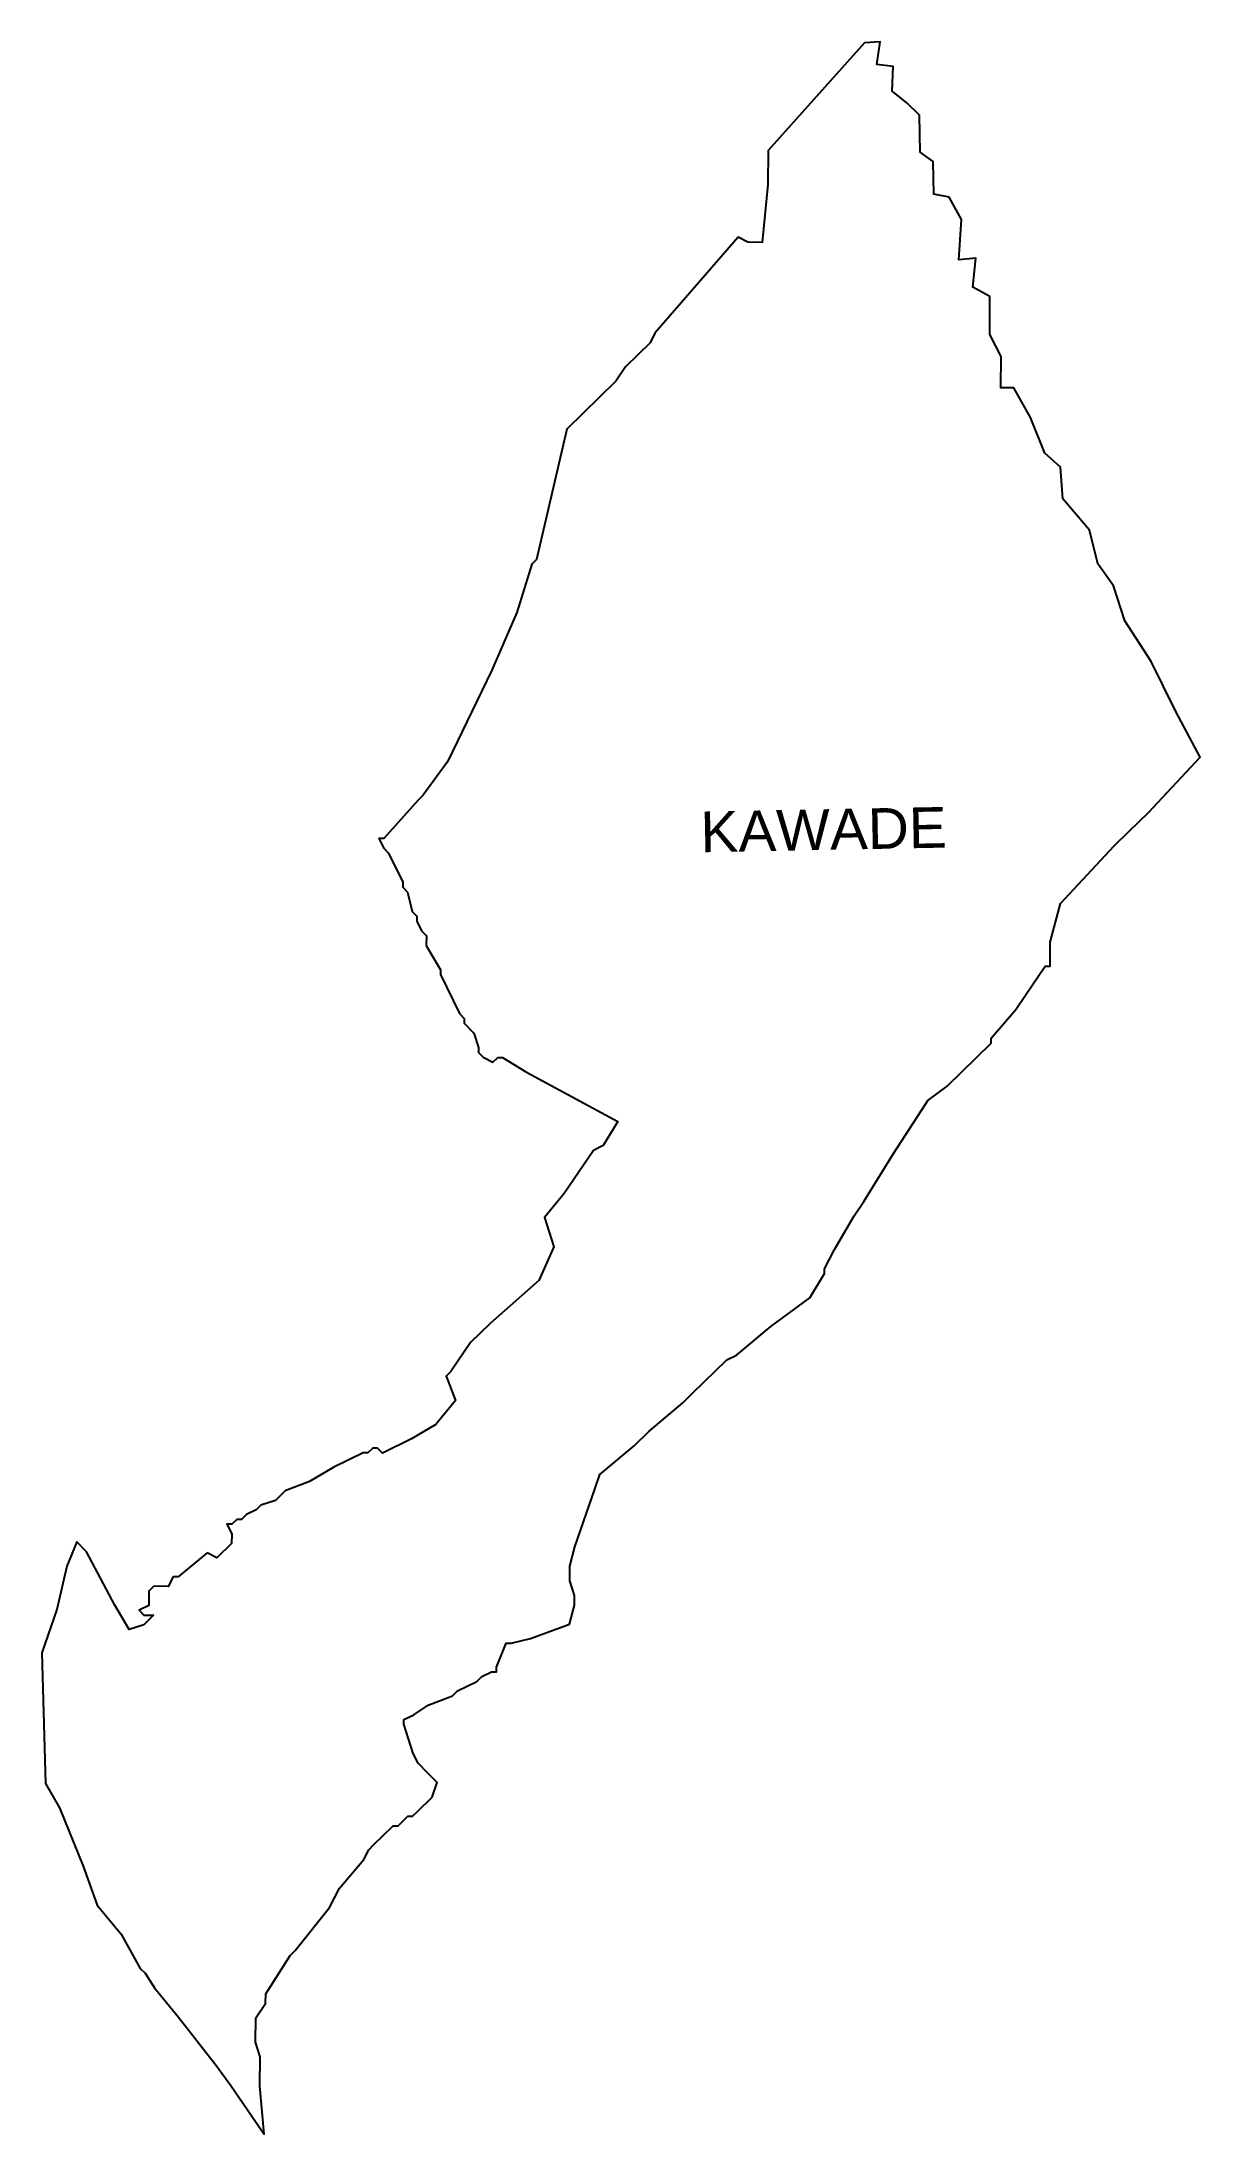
# Model space of a CAD drawing. Header units: metres. Extents: x 274638 to 284821, y 2076326 to 2082020.
# Drawn here: x 281725 to 284821, y 2076370 to 2081961 of the extents above; entities that cross this region are included whole.
import ezdxf

# ---------------------------------------------------------------- set-up
doc = ezdxf.new("R2010")
doc.units = ezdxf.units.M
doc.layers.add('VILLAGE BOUNDRY', color=10, linetype='Continuous')
doc.layers.add('VILLAGE NAME', color=250, linetype='Continuous')

msp = doc.modelspace()

# ---------------------------------------------------------------- texts
at = {"layer": 'VILLAGE NAME', "insert": (283484, 2079903.9), "char_height": 108.748, "attachment_point": 1, "rotation": 1.1028}
msp.add_mtext_dynamic_manual_height_columns('{\\fArial|b0|i0|c0|p34;KAWADE}', width=726.929, gutter_width=543.7, heights=[0], dxfattribs=at)

# ---------------------------------------------------------------- linework, layer by layer
at = {"layer": 'VILLAGE BOUNDRY'}
msp.add_lwpolyline([(284327.9, 2079375.4), (284354.1, 2079413.9), (284406.6, 2079490.9), (284419.5, 2079490.8), (284420.2, 2079555.4), (284447.1, 2079658.6), (284590.8, 2079812.2), (284630, 2079850.6), (284682.2, 2079901.8), (284820.7, 2080049.5), (284755.8, 2080171.7), (284689.6, 2080304.9), (284619, 2080413.8), (284589, 2080507.5), (284547.4, 2080565.7), (284524.5, 2080656.3), (284453.5, 2080740), (284447.4, 2080824.5), (284405.6, 2080862), (284367.2, 2080957.2), (284323, 2081036.2), (284287.7, 2081036.6), (284288.7, 2081119.5), (284258.3, 2081179.1), (284258.1, 2081279.8), (284213.3, 2081305.5), (284221.2, 2081382.4), (284176, 2081378.5), (284182.9, 2081485.7), (284149.8, 2081545.3), (284109, 2081553.2), (284107.1, 2081640.6), (284072.2, 2081665.4), (284070.5, 2081764.7), (284037, 2081797.6), (283997.9, 2081829.2), (284000.1, 2081895), (283956.4, 2081900), (283965.6, 2081960.6), (283923.3, 2081958.1), (283665.8, 2081670.4), (283664.9, 2081579.8), (283650.4, 2081424.9), (283611.6, 2081425.3), (283585.9, 2081438.4), (283363.5, 2081182.1), (283350.4, 2081156.4), (283285.1, 2081092.4), (283258.8, 2081053.9), (283128.3, 2080925.9), (283047.2, 2080577.7), (283034.1, 2080564.9), (282994, 2080436), (282927.8, 2080281.5), (282809, 2080037.1), (282743.5, 2079947.3), (282730.4, 2079934.4), (282638.9, 2079831.9), (282625.9, 2079832.1), (282638.6, 2079806.1), (282651.4, 2079793), (282689.4, 2079715.1), (282689.3, 2079702.2), (282702.1, 2079689.1), (282714.5, 2079637.3), (282727.3, 2079624.2), (282727.2, 2079611.3), (282739.8, 2079585.3), (282752.6, 2079572.2), (282752.4, 2079546.4), (282790.5, 2079481.3), (282790.4, 2079468.4), (282841, 2079364.5), (282853.8, 2079351.4), (282853.7, 2079338.5), (282879.3, 2079312.4), (282891.8, 2079273.5), (282891.7, 2079260.6), (282904.5, 2079247.5), (282930.2, 2079234.3), (282943.2, 2079247.1), (282956.2, 2079247), (283020.4, 2079207.6), (283264.7, 2079075.8), (283225.3, 2079011.5), (283199.3, 2078998.9), (283120.6, 2078883.3), (283068.2, 2078819.2), (283093.3, 2078741.4), (283053.6, 2078651.3), (282923.2, 2078536.3), (282870.9, 2078485.1), (282818.4, 2078408), (282805.4, 2078395.2), (282830.6, 2078330.3), (282778.2, 2078266.2), (282713.2, 2078228.1), (282635.2, 2078190.1), (282622.4, 2078203.1), (282609.5, 2078203.3), (282596.4, 2078190.5), (282583.5, 2078190.6), (282505.6, 2078152.6), (282440.5, 2078114.5), (282375.6, 2078089.3), (282349.6, 2078063.7), (282310.6, 2078051.2), (282297.6, 2078038.4), (282271.6, 2078025.7), (282258.5, 2078012.9), (282245.6, 2078013), (282232.5, 2078000.2), (282219.6, 2078000.4), (282232.3, 2077974.4), (282232, 2077948.5), (282192.8, 2077910.2), (282167.1, 2077923.3), (282088.9, 2077859.5), (282076, 2077859.6), (282062.8, 2077833.9), (282024, 2077834.3), (282011, 2077821.5), (282010.6, 2077782.7), (281984.6, 2077770), (281997.4, 2077757), (282023.2, 2077756.7), (281997.1, 2077731.1), (281958.2, 2077718.6), (281920.1, 2077783.6), (281843.9, 2077926.6), (281818.4, 2077952.7), (281791.9, 2077888.3), (281764.8, 2077772.3), (281724.9, 2077656.3), (281734.3, 2077307.1), (281772.4, 2077242.1), (281835.5, 2077086.3), (281873.2, 2076982.5), (281937.1, 2076904.3), (281987.9, 2076813.3), (282000.7, 2076800.2), (282026.1, 2076761.2), (282090, 2076683), (282192.1, 2076552.7), (282230.4, 2076500.5), (282319.5, 2076370.4), (282307.9, 2076499.8), (282308.7, 2076577.4), (282296.1, 2076616.3), (282296.8, 2076680.9), (282323, 2076719.4), (282323.3, 2076745.2), (282389, 2076848), (282402, 2076860.8), (282493.7, 2076976.3), (282520.1, 2077027.7), (282585.5, 2077104.6), (282598.7, 2077130.4), (282611.7, 2077143.1), (282664, 2077194.3), (282676.9, 2077194.2), (282703, 2077219.8), (282715.9, 2077219.6), (282729, 2077232.4), (282768.2, 2077270.9), (282781.5, 2077309.5), (282755.9, 2077335.6), (282730.3, 2077361.7), (282717.6, 2077387.7), (282692.5, 2077465.5), (282692.7, 2077478.4), (282718.7, 2077491.1), (282757.7, 2077516.6), (282822.6, 2077541.8), (282835.7, 2077554.6), (282887.6, 2077579.9), (282900.7, 2077592.7), (282926.7, 2077605.4), (282939.6, 2077605.2), (282939.7, 2077618.2), (282966.2, 2077682.5), (282979.2, 2077682.4), (283031, 2077694.8), (283134.8, 2077732.6), (283148.3, 2077784.1), (283148.5, 2077810), (283136, 2077848.9), (283136.4, 2077887.7), (283149.8, 2077939.3), (283203.1, 2078093.9), (283216.4, 2078132.5), (283307.7, 2078209.1), (283346.9, 2078247.6), (283438.1, 2078324.2), (283464.3, 2078349.8), (283555.7, 2078439.4), (283581.6, 2078452), (283672.9, 2078528.7), (283777.1, 2078605.2), (283816.5, 2078669.5), (283816.7, 2078682.4), (283843.1, 2078733.8), (283895.7, 2078823.8), (283921.9, 2078862.3), (284000.8, 2078990.8), (284086.2, 2079122.6), (284092.7, 2079132.1), (284144.8, 2079170.3), (284262.3, 2079285.5), (284262.4, 2079298.5)], close=True, dxfattribs=at)

msp.set_redraw_order([(e.dxf.handle, doc.entitydb.next_handle()) for e in msp.query("TEXT MTEXT ATTDEF DIMENSION ARC_DIMENSION")])  # texts and dimensions are drawn at this point

doc.saveas('drawing.dxf')
